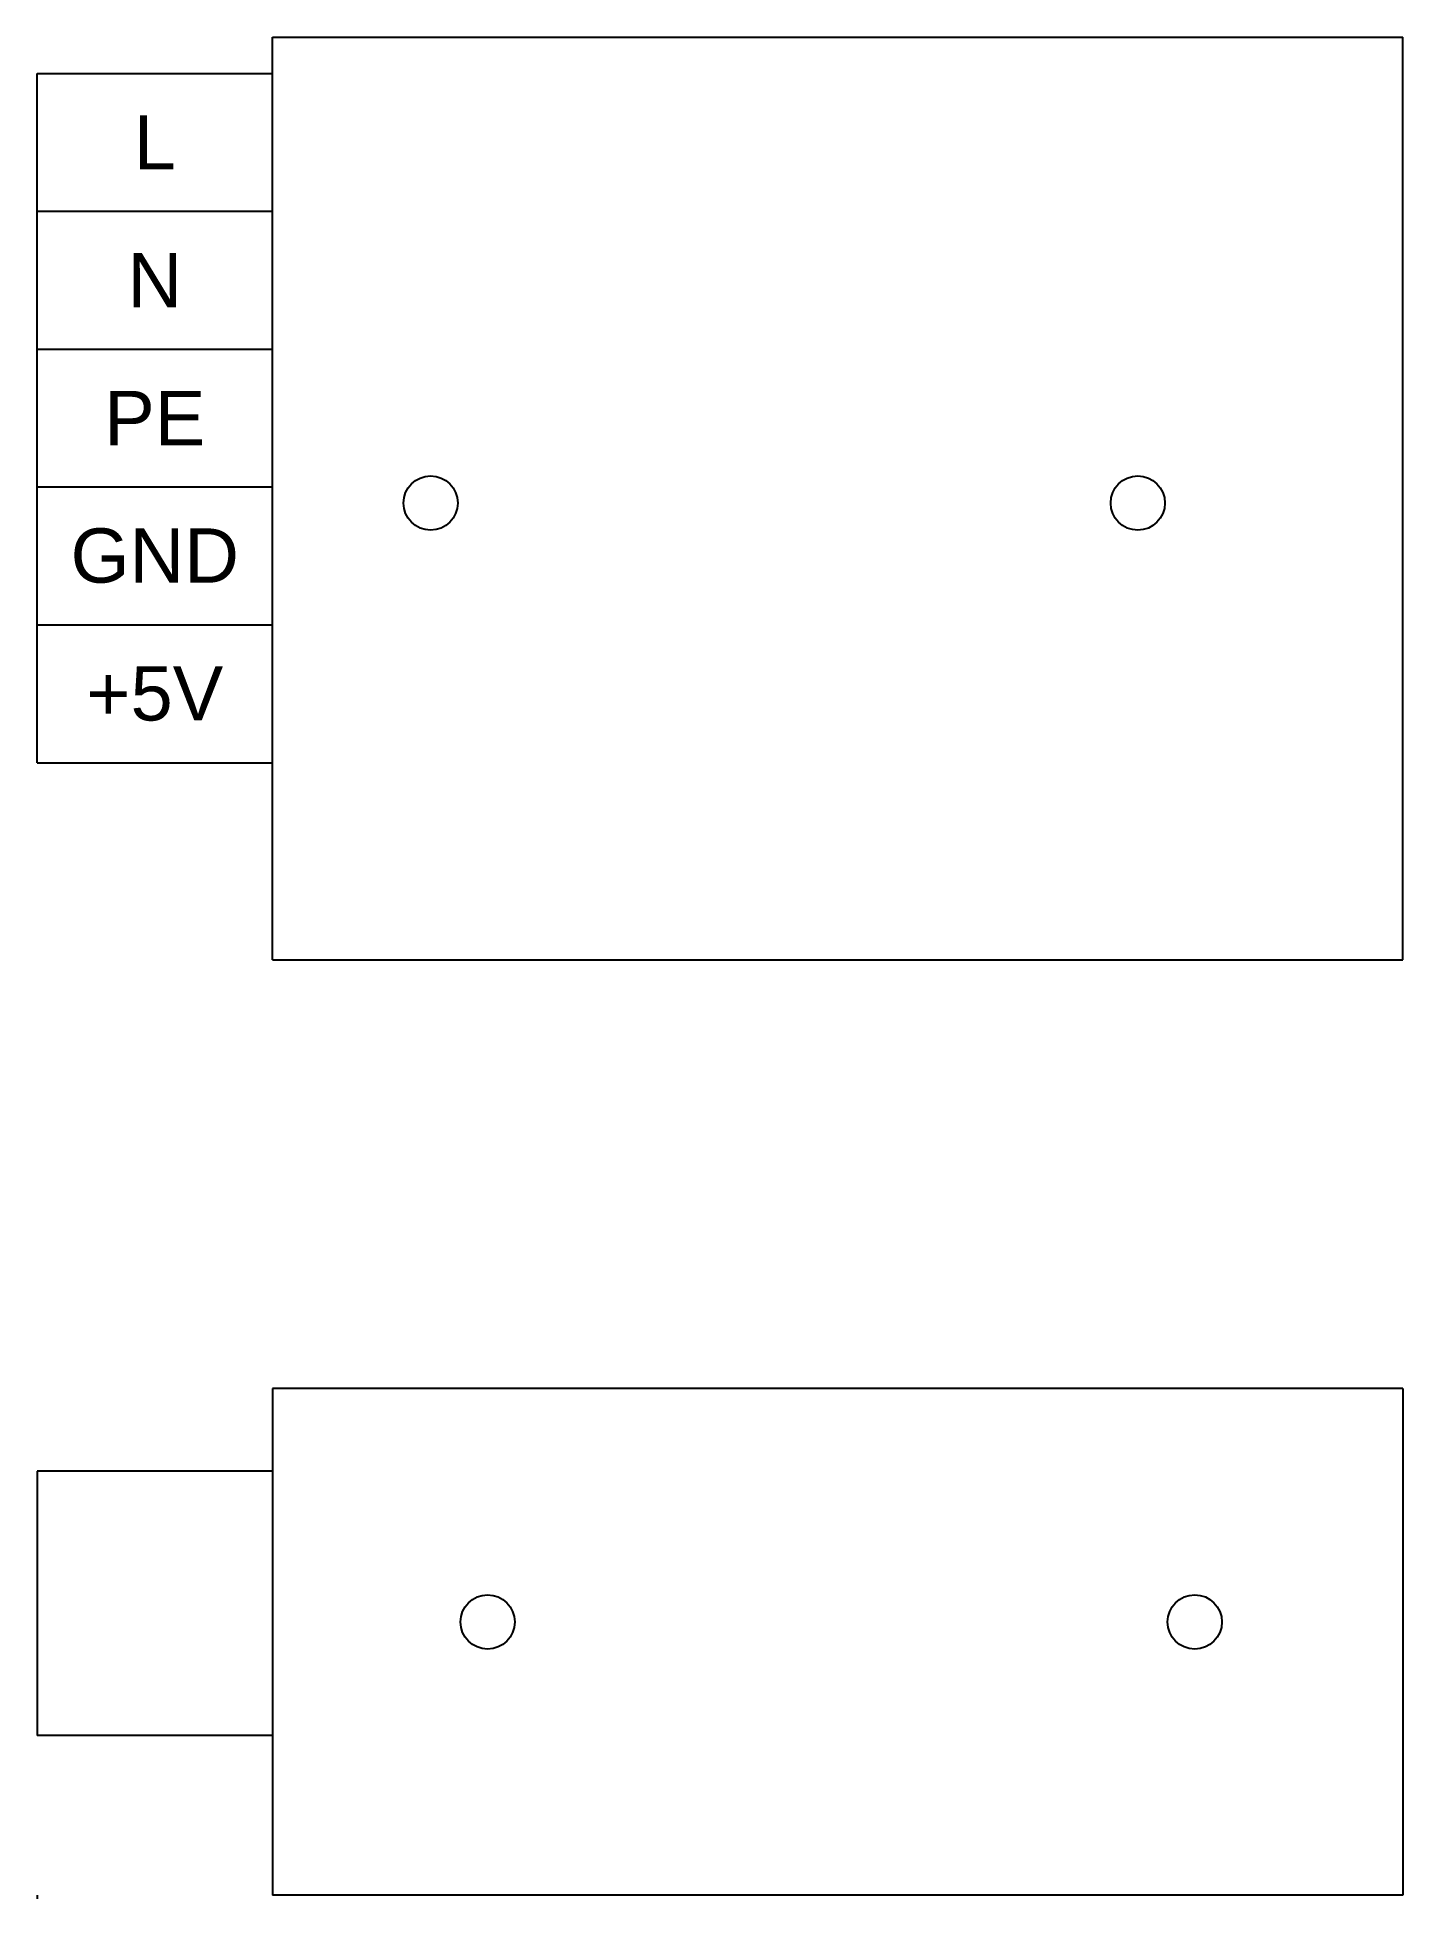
# Model space of a CAD drawing. Header units: millimetres. Extents: x 568 to 6362, y 128 to 4828.
# Drawn here: x 4975 to 5050.5, y 2238.5 to 2341.4 of the extents above; entities that cross this region are included whole.
import ezdxf

# ---------------------------------------------------------------- set-up
doc = ezdxf.new("R2010")
doc.units = ezdxf.units.MM

msp = doc.modelspace()

# ---------------------------------------------------------------- texts
at = {"color": 103, "char_height": 3, "width": 13, "attachment_point": 5}
for s, insert in [('{\\fArial|b0|i0|c238|p0;L}', (4981.549, 2335.637)), ('{\\fArial|b0|i0|c238|p0;N}', (4981.549, 2328.017)), ('{\\fArial|b0|i0|c238|p0;PE}', (4981.549, 2320.397)), ('{\\fArial|b0|i0|c238|p0;GND}', (4981.549, 2312.777)), ('{\\fArial|b0|i0|c238|p0;+5V}', (4981.549, 2305.157))]:
    msp.add_mtext(s, dxfattribs=dict(at, insert=insert))

# ---------------------------------------------------------------- linework, layer by layer
at = {"color": 103}
for p, q in [((4988.049, 2290.447), (4988.049, 2341.447)), ((4988.049, 2341.447), (5050.549, 2341.447)), ((5050.549, 2290.447), (5050.549, 2341.447)), ((4975.049, 2301.347), (4975.049, 2339.447)), ((4975.049, 2339.447), (4988.049, 2339.447)), ((4975.049, 2331.827), (4988.049, 2331.827)), ((4975.049, 2324.207), (4988.049, 2324.207)), ((4975.049, 2316.587), (4988.049, 2316.587)), ((4975.049, 2308.967), (4988.049, 2308.967)), ((4975.049, 2301.347), (4988.049, 2301.347)), ((4988.049, 2290.447), (5050.549, 2290.447)), ((4988.049, 2266.747), (4988.049, 2238.747)), ((5050.549, 2266.747), (4988.049, 2266.747)), ((5050.549, 2266.747), (5050.549, 2238.747)), ((4975.049, 2262.188), (4975.049, 2247.576)), ((4988.049, 2262.188), (4975.049, 2262.188)), ((4988.049, 2247.576), (4975.049, 2247.576)), ((4975.049, 2238.747), (4975.049, 2238.547)), ((5050.549, 2238.747), (4988.049, 2238.747))]:
    msp.add_line(p, q, dxfattribs=at)
for centre in [(4996.799, 2315.697), (5035.899, 2315.697), (4999.949, 2253.847), (5039.049, 2253.847)]:
    msp.add_circle(centre, 1.5, dxfattribs=at)

msp.set_redraw_order([(e.dxf.handle, doc.entitydb.next_handle()) for e in msp.query("TEXT MTEXT ATTDEF DIMENSION ARC_DIMENSION")])  # texts and dimensions are drawn at this point

doc.saveas('drawing.dxf')
